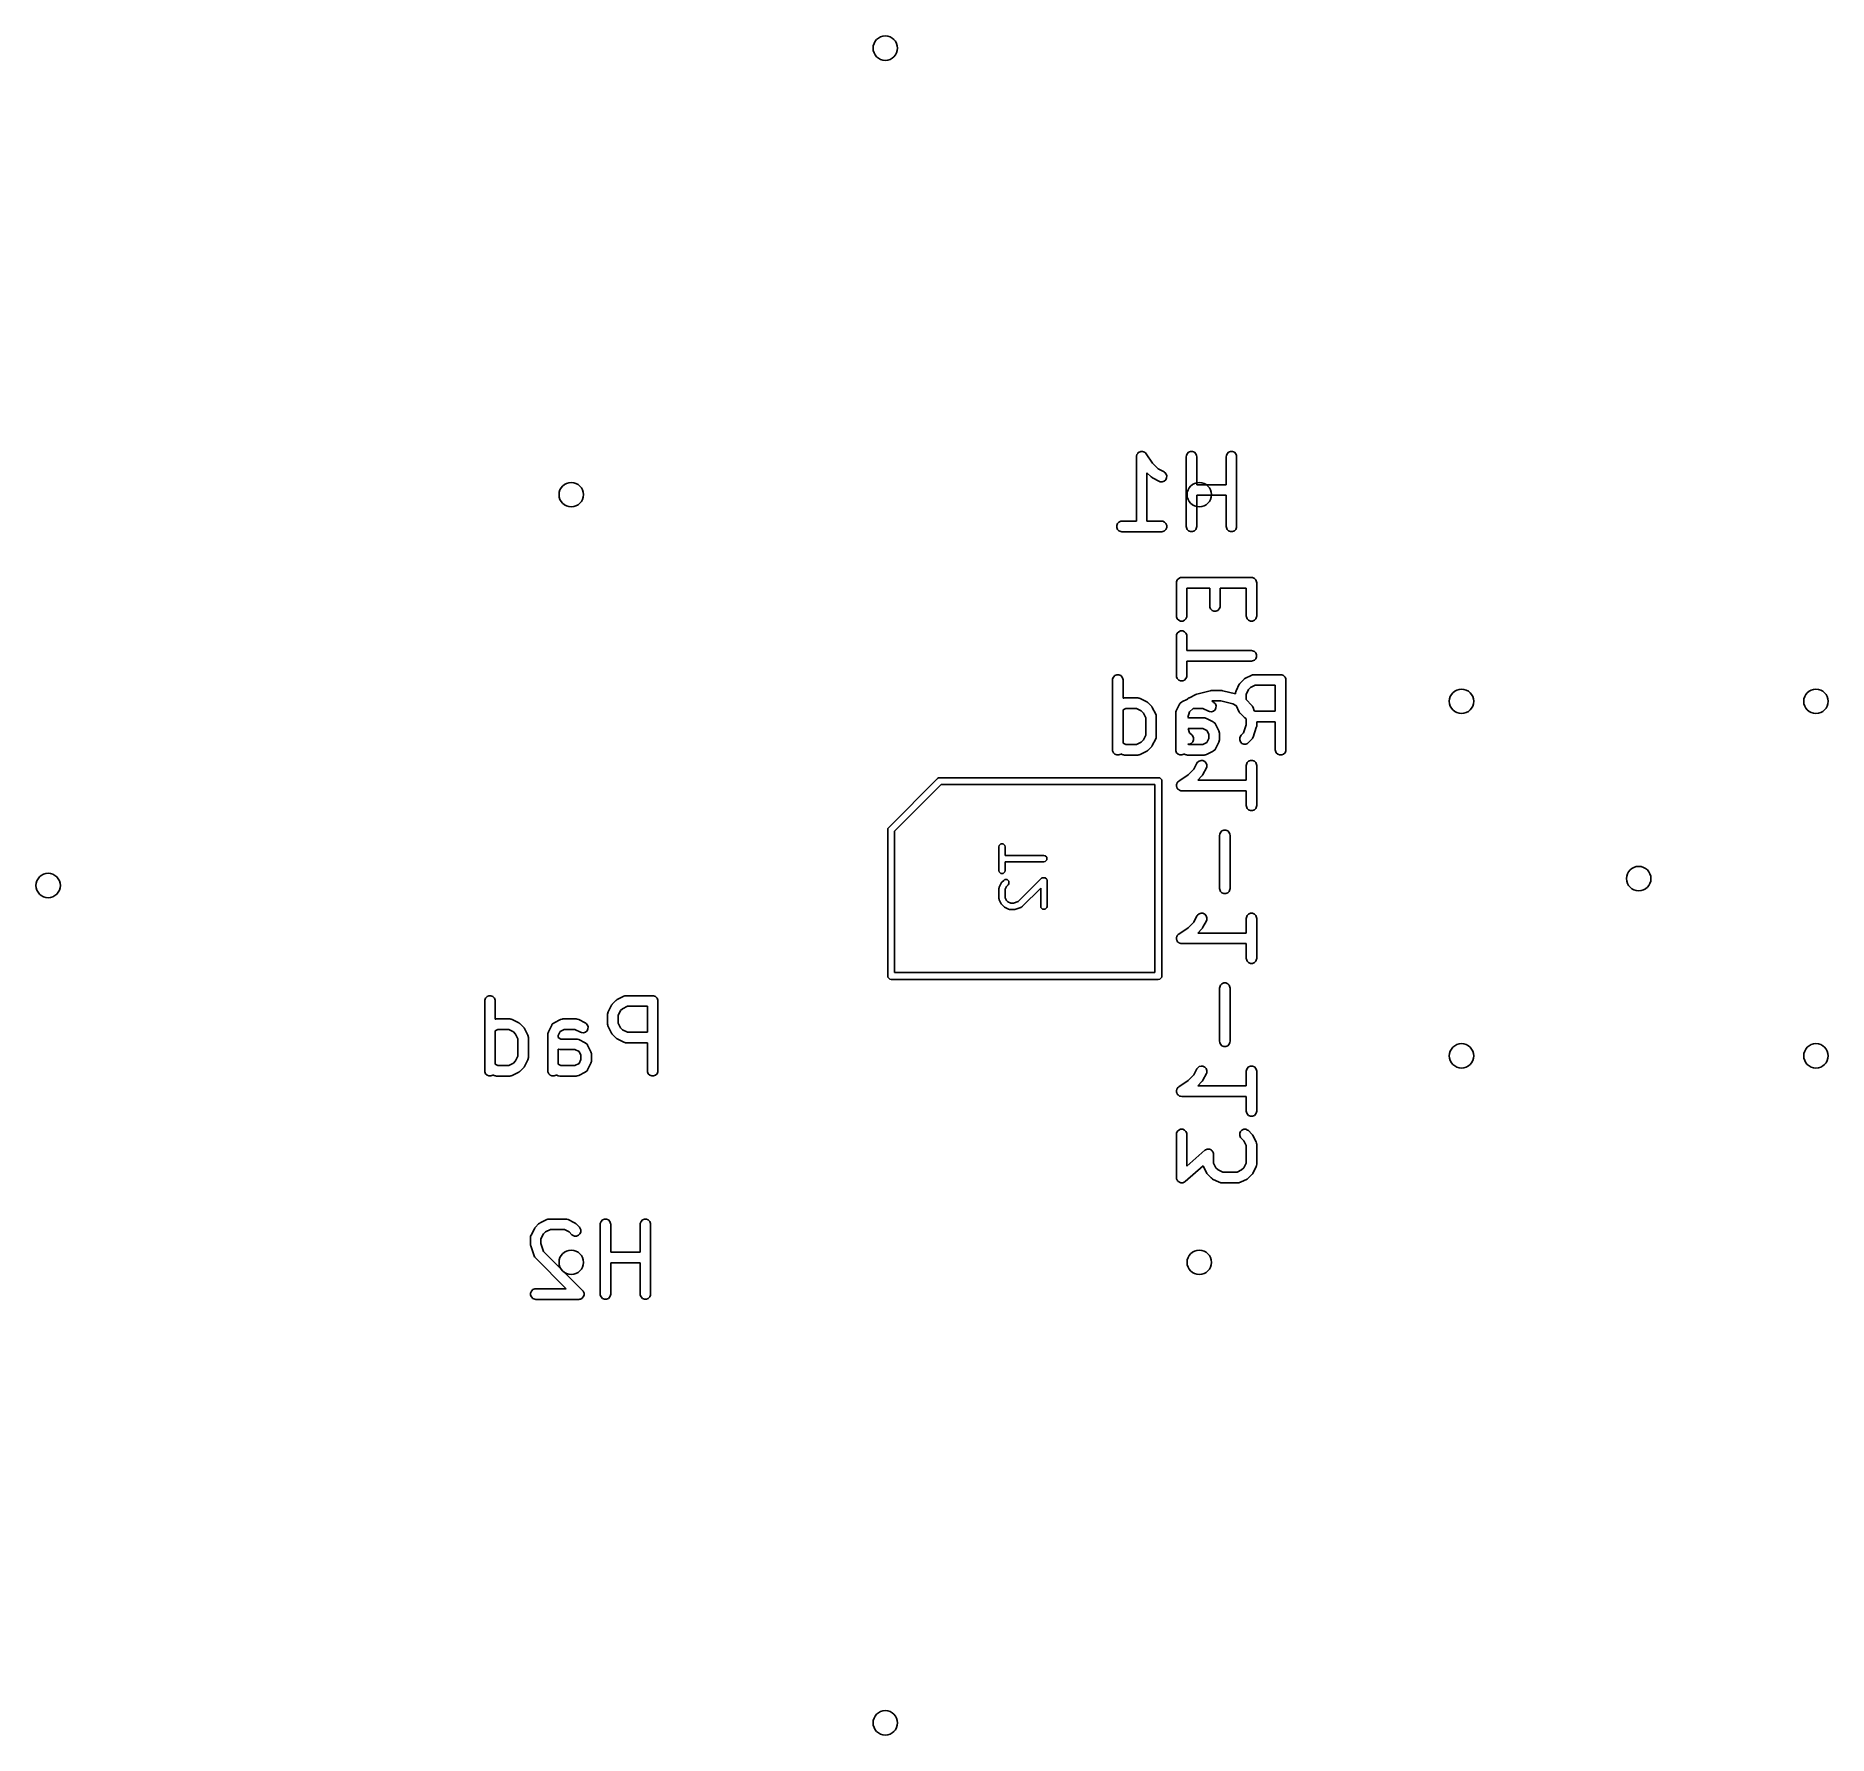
# Model space of a CAD drawing. Extents: x -0.48 to 0.53, y -0.48 to 0.48.
import ezdxf

# ---------------------------------------------------------------- set-up
doc = ezdxf.new("R2010")
doc.units = 0
doc.header["$MEASUREMENT"] = 0
doc.layers.add('BLACK', color=7, linetype='CONTINUOUS')

msp = doc.modelspace()

# ---------------------------------------------------------------- linework, layer by layer
at = {"layer": 'BLACK', "linetype": 'CONTINUOUS'}
for p, q in [((0.1418, 0.2425), (0.1419, 0.2428)), ((0.1419, 0.2428), (0.142, 0.2431)), ((0.142, 0.2431), (0.1422, 0.2433)), ((0.1422, 0.2433), (0.1423, 0.2436)), ((0.1423, 0.2436), (0.1425, 0.2438)), ((0.1425, 0.2438), (0.1426, 0.244)), ((0.1426, 0.244), (0.1429, 0.2442)), ((0.1429, 0.2442), (0.1431, 0.2444)), ((0.1431, 0.2444), (0.1434, 0.2445)), ((0.1434, 0.2445), (0.1436, 0.2447)), ((0.1436, 0.2447), (0.1439, 0.2447)), ((0.1439, 0.2447), (0.1442, 0.2448)), ((0.1442, 0.2448), (0.1444, 0.2448)), ((0.1444, 0.2448), (0.1447, 0.2449)), ((0.1447, 0.2449), (0.145, 0.2448)), ((0.145, 0.2448), (0.1453, 0.2448)), ((0.1453, 0.2448), (0.1456, 0.2447)), ((0.1456, 0.2447), (0.1459, 0.2447)), ((0.1459, 0.2447), (0.1461, 0.2445)), ((0.1461, 0.2445), (0.1464, 0.2444)), ((0.1464, 0.2444), (0.1466, 0.2442)), ((0.1466, 0.2442), (0.1468, 0.244)), ((0.1468, 0.244), (0.1472, 0.2436)), ((0.1472, 0.2436), (0.1472, 0.2436)), ((0.1472, 0.2436), (0.1472, 0.2436)), ((0.1472, 0.2436), (0.1472, 0.2436)), ((0.1472, 0.2436), (0.1508, 0.2382)), ((0.17, 0.2425), (0.1704, 0.2436)), ((0.1704, 0.2436), (0.1712, 0.2444)), ((0.1712, 0.2444), (0.1723, 0.2448)), ((0.1723, 0.2448), (0.1734, 0.2448)), ((0.1734, 0.2448), (0.1745, 0.2444)), ((0.1745, 0.2444), (0.1753, 0.2436)), ((0.1753, 0.2436), (0.1757, 0.2425)), ((0.1925, 0.2425), (0.1929, 0.2436)), ((0.1929, 0.2436), (0.1937, 0.2444)), ((0.1937, 0.2444), (0.1948, 0.2448)), ((0.1948, 0.2448), (0.1959, 0.2448)), ((0.1959, 0.2448), (0.197, 0.2444)), ((0.197, 0.2444), (0.1978, 0.2436)), ((0.1978, 0.2436), (0.1982, 0.2425)), ((0.1418, 0.2419), (0.1418, 0.2425)), ((0.1418, 0.2055), (0.1418, 0.2419)), ((0.1418, 0.2419), (0.1418, 0.2419)), ((0.1418, 0.2419), (0.1418, 0.2419)), ((0.1418, 0.2419), (0.1418, 0.2419)), ((0.1501, 0.2305), (0.1477, 0.2329)), ((0.1477, 0.2329), (0.1477, 0.2055)), ((0.1508, 0.2382), (0.154, 0.235)), ((0.154, 0.235), (0.1573, 0.2333)), ((0.1573, 0.2333), (0.1578, 0.233)), ((0.1578, 0.233), (0.1585, 0.2321)), ((0.1699, 0.2419), (0.17, 0.2425)), ((0.1699, 0.2026), (0.1699, 0.2419)), ((0.1757, 0.2425), (0.1758, 0.2419)), ((0.1758, 0.2419), (0.1758, 0.2261)), ((0.1924, 0.2419), (0.1925, 0.2425)), ((0.1924, 0.2261), (0.1924, 0.2419)), ((0.1982, 0.2425), (0.1983, 0.2419)), ((0.1983, 0.2419), (0.1983, 0.2026)), ((0.1504, 0.2303), (0.1501, 0.2305)), ((0.1504, 0.2302), (0.1504, 0.2303)), ((0.1505, 0.2302), (0.1504, 0.2302)), ((0.1506, 0.2301), (0.1505, 0.2302)), ((0.1507, 0.2301), (0.1506, 0.2301)), ((0.1509, 0.2299), (0.1507, 0.2301)), ((0.1547, 0.228), (0.1509, 0.2299)), ((0.1552, 0.2278), (0.1547, 0.228)), ((0.1563, 0.2278), (0.1552, 0.2278)), ((0.1574, 0.2281), (0.1563, 0.2278)), ((0.1583, 0.2289), (0.1574, 0.2281)), ((0.1588, 0.2299), (0.1583, 0.2289)), ((0.1585, 0.2321), (0.1589, 0.2311)), ((0.1589, 0.2311), (0.1588, 0.2299)), ((0.1758, 0.2261), (0.1924, 0.2261)), ((0.1924, 0.2202), (0.1758, 0.2202)), ((0.1758, 0.2202), (0.1758, 0.2026)), ((0.1924, 0.2026), (0.1924, 0.2202)), ((0.1306, 0.2031), (0.131, 0.2042)), ((0.1306, 0.202), (0.1306, 0.2031)), ((0.131, 0.2042), (0.1318, 0.205)), ((0.1318, 0.205), (0.1329, 0.2055)), ((0.1329, 0.2055), (0.1335, 0.2055)), ((0.1335, 0.2055), (0.1418, 0.2055)), ((0.1477, 0.2055), (0.156, 0.2055)), ((0.156, 0.2055), (0.1566, 0.2055)), ((0.1566, 0.2055), (0.1576, 0.205)), ((0.1576, 0.205), (0.1584, 0.2042)), ((0.1584, 0.2042), (0.1589, 0.2031)), ((0.1589, 0.2031), (0.1589, 0.202)), ((0.17, 0.202), (0.1699, 0.2026)), ((0.1758, 0.2026), (0.1757, 0.202)), ((0.1925, 0.202), (0.1924, 0.2026)), ((0.1983, 0.2026), (0.1982, 0.202)), ((0.131, 0.2009), (0.1306, 0.202)), ((0.1318, 0.2001), (0.131, 0.2009)), ((0.1329, 0.1997), (0.1318, 0.2001)), ((0.1335, 0.1996), (0.1329, 0.1997)), ((0.156, 0.1996), (0.1335, 0.1996)), ((0.1566, 0.1997), (0.156, 0.1996)), ((0.1576, 0.2001), (0.1566, 0.1997)), ((0.1584, 0.2009), (0.1576, 0.2001)), ((0.1589, 0.202), (0.1584, 0.2009)), ((0.1704, 0.2009), (0.17, 0.202)), ((0.1712, 0.2001), (0.1704, 0.2009)), ((0.1723, 0.1997), (0.1712, 0.2001)), ((0.1734, 0.1997), (0.1723, 0.1997)), ((0.1745, 0.2001), (0.1734, 0.1997)), ((0.1753, 0.2009), (0.1745, 0.2001)), ((0.1757, 0.202), (0.1753, 0.2009)), ((0.1929, 0.2009), (0.1925, 0.202)), ((0.1937, 0.2001), (0.1929, 0.2009)), ((0.1948, 0.1997), (0.1937, 0.2001)), ((0.1959, 0.1997), (0.1948, 0.1997)), ((0.197, 0.2001), (0.1959, 0.1997)), ((0.1978, 0.2009), (0.197, 0.2001)), ((0.1982, 0.202), (0.1978, 0.2009)), ((0.1644, 0.1714), (0.1648, 0.1724)), ((0.1648, 0.1724), (0.1656, 0.1732)), ((0.1656, 0.1732), (0.1667, 0.1737)), ((0.1667, 0.1737), (0.1673, 0.1737)), ((0.1673, 0.1737), (0.2066, 0.1737)), ((0.2066, 0.1737), (0.2072, 0.1737)), ((0.2072, 0.1737), (0.2083, 0.1732)), ((0.2083, 0.1732), (0.2091, 0.1724)), ((0.2091, 0.1724), (0.2095, 0.1714)), ((0.1643, 0.1708), (0.1644, 0.1714)), ((0.1643, 0.152), (0.1643, 0.1708)), ((0.1831, 0.1678), (0.1702, 0.1678)), ((0.1702, 0.1678), (0.1702, 0.152)), ((0.1831, 0.1577), (0.1831, 0.1678)), ((0.2037, 0.1678), (0.189, 0.1678)), ((0.189, 0.1678), (0.189, 0.1577)), ((0.2037, 0.152), (0.2037, 0.1678)), ((0.2095, 0.1714), (0.2096, 0.1708)), ((0.2096, 0.1708), (0.2096, 0.152)), ((0.1644, 0.1515), (0.1643, 0.152)), ((0.1702, 0.152), (0.1702, 0.1515)), ((0.1831, 0.1571), (0.1831, 0.1577)), ((0.1836, 0.156), (0.1831, 0.1571)), ((0.1844, 0.1552), (0.1836, 0.156)), ((0.1854, 0.1548), (0.1844, 0.1552)), ((0.1866, 0.1548), (0.1854, 0.1548)), ((0.1877, 0.1552), (0.1866, 0.1548)), ((0.1885, 0.156), (0.1877, 0.1552)), ((0.1889, 0.1571), (0.1885, 0.156)), ((0.189, 0.1577), (0.1889, 0.1571)), ((0.2038, 0.1515), (0.2037, 0.152)), ((0.2096, 0.152), (0.2095, 0.1515)), ((0.1648, 0.1504), (0.1644, 0.1515)), ((0.1644, 0.1414), (0.1648, 0.1424)), ((0.1656, 0.1496), (0.1648, 0.1504)), ((0.1648, 0.1424), (0.1656, 0.1432)), ((0.1667, 0.1491), (0.1656, 0.1496)), ((0.1656, 0.1432), (0.1667, 0.1437)), ((0.1679, 0.1491), (0.1667, 0.1491)), ((0.1667, 0.1437), (0.1679, 0.1437)), ((0.1689, 0.1496), (0.1679, 0.1491)), ((0.1679, 0.1437), (0.1689, 0.1432)), ((0.1697, 0.1504), (0.1689, 0.1496)), ((0.1689, 0.1432), (0.1697, 0.1424)), ((0.1702, 0.1515), (0.1697, 0.1504)), ((0.1697, 0.1424), (0.1702, 0.1414)), ((0.2042, 0.1504), (0.2038, 0.1515)), ((0.205, 0.1496), (0.2042, 0.1504)), ((0.2061, 0.1491), (0.205, 0.1496)), ((0.2072, 0.1491), (0.2061, 0.1491)), ((0.2083, 0.1496), (0.2072, 0.1491)), ((0.2091, 0.1504), (0.2083, 0.1496)), ((0.2095, 0.1515), (0.2091, 0.1504)), ((0.1643, 0.1408), (0.1644, 0.1414)), ((0.1643, 0.1183), (0.1643, 0.1408)), ((0.1702, 0.1414), (0.1702, 0.1408)), ((0.1702, 0.1408), (0.1702, 0.1325)), ((0.1702, 0.1325), (0.2066, 0.1325)), ((0.2066, 0.1325), (0.2072, 0.1324)), ((0.2072, 0.1324), (0.2083, 0.132)), ((0.2083, 0.132), (0.2091, 0.1312)), ((0.2066, 0.1266), (0.1702, 0.1266)), ((0.1702, 0.1266), (0.1702, 0.1183)), ((0.2072, 0.1267), (0.2066, 0.1266)), ((0.2083, 0.1271), (0.2072, 0.1267)), ((0.2091, 0.1279), (0.2083, 0.1271)), ((0.2091, 0.1312), (0.2095, 0.1301)), ((0.2095, 0.129), (0.2091, 0.1279)), ((0.2095, 0.1301), (0.2095, 0.129)), ((0.1283, 0.1165), (0.1288, 0.1176)), ((0.1283, 0.116), (0.1283, 0.1165)), ((0.1283, 0.0766), (0.1283, 0.116)), ((0.1288, 0.1176), (0.1296, 0.1184)), ((0.1296, 0.1184), (0.1307, 0.1188)), ((0.1307, 0.1188), (0.1318, 0.1188)), ((0.1318, 0.1188), (0.1329, 0.1184)), ((0.1329, 0.1184), (0.1337, 0.1176)), ((0.1337, 0.1176), (0.1341, 0.1165)), ((0.1341, 0.1165), (0.1342, 0.116)), ((0.1342, 0.116), (0.1342, 0.1057)), ((0.1644, 0.1177), (0.1643, 0.1183)), ((0.1648, 0.1167), (0.1644, 0.1177)), ((0.1656, 0.1158), (0.1648, 0.1167)), ((0.1667, 0.1154), (0.1656, 0.1158)), ((0.1679, 0.1154), (0.1667, 0.1154)), ((0.1689, 0.1158), (0.1679, 0.1154)), ((0.1697, 0.1167), (0.1689, 0.1158)), ((0.1702, 0.1177), (0.1697, 0.1167)), ((0.1702, 0.1183), (0.1702, 0.1177)), ((0.198, 0.1098), (0.1998, 0.1135)), ((0.1998, 0.1135), (0.2, 0.1138)), ((0.2, 0.1138), (0.2001, 0.1139)), ((0.2, 0.1138), (0.2, 0.1138)), ((0.2001, 0.114), (0.2002, 0.1141)), ((0.2001, 0.1139), (0.2001, 0.114)), ((0.2002, 0.1141), (0.2004, 0.1143)), ((0.2004, 0.1143), (0.2023, 0.1162)), ((0.2023, 0.1162), (0.2025, 0.1164)), ((0.2025, 0.1164), (0.2026, 0.1165)), ((0.2025, 0.1164), (0.2025, 0.1164)), ((0.2026, 0.1165), (0.2027, 0.1165)), ((0.2027, 0.1165), (0.2028, 0.1166)), ((0.2028, 0.1166), (0.203, 0.1167)), ((0.203, 0.1167), (0.2068, 0.1186)), ((0.2061, 0.1117), (0.2049, 0.1105)), ((0.2088, 0.113), (0.2061, 0.1117)), ((0.2068, 0.1186), (0.2073, 0.1188)), ((0.2073, 0.1188), (0.2074, 0.1188)), ((0.2074, 0.1188), (0.2075, 0.1188)), ((0.2075, 0.1188), (0.2081, 0.1189)), ((0.2081, 0.1189), (0.2231, 0.1189)), ((0.2201, 0.113), (0.2088, 0.113)), ((0.2201, 0.0983), (0.2201, 0.113)), ((0.2231, 0.1189), (0.2237, 0.1188)), ((0.2237, 0.1188), (0.2247, 0.1184)), ((0.2247, 0.1184), (0.2256, 0.1176)), ((0.2256, 0.1176), (0.226, 0.1165)), ((0.226, 0.1165), (0.226, 0.116)), ((0.226, 0.116), (0.226, 0.0766)), ((0.1342, 0.1057), (0.1342, 0.1057)), ((0.1342, 0.1057), (0.1343, 0.1057)), ((0.1343, 0.1057), (0.1344, 0.1057)), ((0.1344, 0.1057), (0.135, 0.1058)), ((0.135, 0.1058), (0.1425, 0.1058)), ((0.1425, 0.1058), (0.1431, 0.1057)), ((0.1431, 0.1057), (0.1432, 0.1057)), ((0.1432, 0.1057), (0.1433, 0.1057)), ((0.1433, 0.1057), (0.1438, 0.1055)), ((0.1438, 0.1055), (0.1476, 0.1036)), ((0.1476, 0.1036), (0.1478, 0.1034)), ((0.1478, 0.1034), (0.1479, 0.1034)), ((0.1479, 0.1034), (0.148, 0.1033)), ((0.148, 0.1033), (0.148, 0.1033)), ((0.148, 0.1033), (0.1481, 0.1032)), ((0.1481, 0.1032), (0.1483, 0.103)), ((0.1483, 0.103), (0.1502, 0.1012)), ((0.1502, 0.1012), (0.1504, 0.1009)), ((0.1642, 0.0985), (0.1661, 0.1023)), ((0.1661, 0.1023), (0.1661, 0.1024)), ((0.1661, 0.1024), (0.1662, 0.1024)), ((0.1662, 0.1025), (0.1664, 0.1028)), ((0.1662, 0.1024), (0.1662, 0.1025)), ((0.1664, 0.1028), (0.1667, 0.103)), ((0.1667, 0.103), (0.1669, 0.1033)), ((0.1669, 0.1033), (0.1672, 0.1035)), ((0.1672, 0.1035), (0.1673, 0.1035)), ((0.1673, 0.1035), (0.1674, 0.1036)), ((0.1673, 0.1035), (0.1673, 0.1035)), ((0.1674, 0.1036), (0.1706, 0.1052)), ((0.1706, 0.1052), (0.1708, 0.1054)), ((0.1708, 0.1054), (0.171, 0.1056)), ((0.171, 0.1056), (0.1711, 0.1056)), ((0.1711, 0.1056), (0.1712, 0.1057)), ((0.1712, 0.1057), (0.1713, 0.1058)), ((0.1713, 0.1058), (0.1716, 0.1059)), ((0.1713, 0.1058), (0.1713, 0.1058)), ((0.1716, 0.1059), (0.1753, 0.1078)), ((0.1753, 0.1078), (0.1754, 0.1078)), ((0.1754, 0.1078), (0.1756, 0.1079)), ((0.1754, 0.1078), (0.1754, 0.1078)), ((0.1756, 0.1079), (0.1759, 0.108)), ((0.1759, 0.108), (0.1834, 0.1099)), ((0.1759, 0.108), (0.1759, 0.108)), ((0.1759, 0.108), (0.1759, 0.108)), ((0.1834, 0.1099), (0.1835, 0.1099)), ((0.1835, 0.1099), (0.1836, 0.1099)), ((0.1836, 0.1099), (0.1838, 0.11)), ((0.1838, 0.11), (0.184, 0.11)), ((0.184, 0.11), (0.184, 0.11)), ((0.184, 0.11), (0.1841, 0.11)), ((0.1841, 0.11), (0.1898, 0.11)), ((0.1845, 0.1041), (0.1842, 0.104)), ((0.1842, 0.104), (0.185, 0.1036)), ((0.1894, 0.1041), (0.1845, 0.1041)), ((0.185, 0.1036), (0.1855, 0.1033)), ((0.1855, 0.1033), (0.1863, 0.1024)), ((0.1863, 0.1024), (0.1867, 0.1013)), ((0.1867, 0.1013), (0.1866, 0.1002)), ((0.1962, 0.1024), (0.1894, 0.1041)), ((0.1898, 0.11), (0.1899, 0.11)), ((0.1899, 0.11), (0.1899, 0.11)), ((0.1899, 0.11), (0.1901, 0.11)), ((0.1901, 0.11), (0.1903, 0.1099)), ((0.1903, 0.1099), (0.1904, 0.1099)), ((0.1904, 0.1099), (0.1905, 0.1099)), ((0.1905, 0.1099), (0.1976, 0.1081)), ((0.1979, 0.1015), (0.1962, 0.1024)), ((0.1976, 0.1085), (0.1977, 0.109)), ((0.1976, 0.1081), (0.1976, 0.1085)), ((0.1977, 0.1091), (0.1978, 0.1092)), ((0.1977, 0.109), (0.1977, 0.1091)), ((0.1978, 0.1092), (0.198, 0.1098)), ((0.198, 0.1015), (0.1979, 0.1015)), ((0.1998, 0.0978), (0.198, 0.1015)), ((0.2049, 0.1105), (0.2036, 0.1078)), ((0.2036, 0.1078), (0.2036, 0.1049)), ((0.2036, 0.1049), (0.2069, 0.1016)), ((0.2069, 0.1016), (0.2072, 0.1012)), ((0.2072, 0.1012), (0.2073, 0.1011)), ((0.1357, 0.0999), (0.1342, 0.0991)), ((0.1342, 0.0991), (0.1342, 0.0803)), ((0.1418, 0.0999), (0.1357, 0.0999)), ((0.1445, 0.0985), (0.1418, 0.0999)), ((0.1457, 0.0973), (0.1445, 0.0985)), ((0.147, 0.0946), (0.1457, 0.0973)), ((0.147, 0.0848), (0.147, 0.0946)), ((0.1504, 0.1009), (0.1504, 0.1009)), ((0.1504, 0.1009), (0.1505, 0.1008)), ((0.1505, 0.1008), (0.1506, 0.1007)), ((0.1506, 0.1007), (0.1506, 0.1006)), ((0.1506, 0.1006), (0.1507, 0.1004)), ((0.1507, 0.1004), (0.1526, 0.0967)), ((0.1526, 0.0967), (0.1528, 0.0961)), ((0.1528, 0.0961), (0.1528, 0.096)), ((0.1528, 0.096), (0.1529, 0.0959)), ((0.1529, 0.0959), (0.1529, 0.0953)), ((0.1529, 0.0953), (0.1529, 0.0841)), ((0.1639, 0.0972), (0.164, 0.0978)), ((0.1639, 0.0766), (0.1639, 0.0972)), ((0.164, 0.098), (0.1642, 0.0985)), ((0.164, 0.0979), (0.164, 0.098)), ((0.164, 0.0978), (0.164, 0.0979)), ((0.1717, 0.098), (0.1707, 0.0948)), ((0.1707, 0.0948), (0.1713, 0.0945)), ((0.1713, 0.0945), (0.18, 0.0945)), ((0.1737, 0.0999), (0.1717, 0.098)), ((0.1793, 0.0999), (0.1737, 0.0999)), ((0.1824, 0.0983), (0.1793, 0.0999)), ((0.18, 0.0945), (0.1806, 0.0945)), ((0.1806, 0.0945), (0.1807, 0.0944)), ((0.1807, 0.0944), (0.1808, 0.0944)), ((0.1808, 0.0944), (0.1813, 0.0942)), ((0.1813, 0.0942), (0.185, 0.0923)), ((0.1829, 0.0981), (0.1824, 0.0983)), ((0.1841, 0.098), (0.1829, 0.0981)), ((0.1852, 0.0984), (0.1841, 0.098)), ((0.185, 0.0923), (0.1851, 0.0923)), ((0.1851, 0.0923), (0.1852, 0.0923)), ((0.1861, 0.0991), (0.1852, 0.0984)), ((0.1852, 0.0923), (0.1852, 0.0922)), ((0.1852, 0.0922), (0.1855, 0.092)), ((0.1855, 0.092), (0.1858, 0.0918)), ((0.1858, 0.0918), (0.1861, 0.0915)), ((0.1866, 0.1002), (0.1861, 0.0991)), ((0.1861, 0.0915), (0.1862, 0.0912)), ((0.1862, 0.0912), (0.1863, 0.0912)), ((0.1863, 0.0912), (0.1863, 0.0911)), ((0.1863, 0.0911), (0.1864, 0.091)), ((0.2, 0.0975), (0.1998, 0.0978)), ((0.2, 0.0974), (0.2, 0.0975)), ((0.2001, 0.0974), (0.2, 0.0974)), ((0.2001, 0.0973), (0.2001, 0.0974)), ((0.2002, 0.0972), (0.2001, 0.0973)), ((0.2004, 0.097), (0.2002, 0.0972)), ((0.2023, 0.0951), (0.2004, 0.097)), ((0.2025, 0.0949), (0.2023, 0.0951)), ((0.2026, 0.0948), (0.2025, 0.0949)), ((0.2025, 0.0949), (0.2025, 0.0949)), ((0.2027, 0.0947), (0.2026, 0.0948)), ((0.2028, 0.0947), (0.2027, 0.0947)), ((0.203, 0.0946), (0.2028, 0.0947)), ((0.2034, 0.0944), (0.203, 0.0946)), ((0.2037, 0.0934), (0.2034, 0.0944)), ((0.2037, 0.0907), (0.2037, 0.0934)), ((0.2073, 0.1011), (0.2073, 0.101)), ((0.2073, 0.101), (0.2076, 0.1005)), ((0.2076, 0.1005), (0.2082, 0.0986)), ((0.2082, 0.0986), (0.2088, 0.0983)), ((0.2088, 0.0983), (0.2201, 0.0983)), ((0.2201, 0.0924), (0.2096, 0.0924)), ((0.2096, 0.0924), (0.2096, 0.0902)), ((0.2201, 0.0766), (0.2201, 0.0924)), ((0.1445, 0.0809), (0.1457, 0.0821)), ((0.1457, 0.0821), (0.147, 0.0848)), ((0.1526, 0.0828), (0.1507, 0.079)), ((0.1528, 0.0833), (0.1526, 0.0828)), ((0.1529, 0.0835), (0.1528, 0.0834)), ((0.1528, 0.0834), (0.1528, 0.0833)), ((0.1529, 0.0841), (0.1529, 0.0835)), ((0.1793, 0.0886), (0.1709, 0.0886)), ((0.1709, 0.0886), (0.1717, 0.0861)), ((0.1717, 0.0861), (0.1731, 0.0848)), ((0.1735, 0.081), (0.1727, 0.0802)), ((0.1731, 0.0848), (0.1735, 0.0843)), ((0.1735, 0.0843), (0.1739, 0.0833)), ((0.1739, 0.0821), (0.1735, 0.081)), ((0.1739, 0.0833), (0.1739, 0.0821)), ((0.1815, 0.0875), (0.1793, 0.0886)), ((0.1826, 0.0853), (0.1815, 0.0875)), ((0.1815, 0.0807), (0.1826, 0.0829)), ((0.1826, 0.0829), (0.1826, 0.0853)), ((0.1864, 0.091), (0.1882, 0.0873)), ((0.1882, 0.0873), (0.1884, 0.0867)), ((0.1884, 0.0814), (0.1882, 0.0809)), ((0.1884, 0.0867), (0.1885, 0.0866)), ((0.1885, 0.0815), (0.1884, 0.0814)), ((0.1885, 0.0866), (0.1885, 0.0865)), ((0.1885, 0.0865), (0.1886, 0.086)), ((0.1886, 0.0822), (0.1885, 0.0816)), ((0.1885, 0.0816), (0.1885, 0.0815)), ((0.1886, 0.086), (0.1886, 0.0822)), ((0.2, 0.0833), (0.2004, 0.0843)), ((0.2, 0.0821), (0.2, 0.0833)), ((0.2004, 0.081), (0.2, 0.0821)), ((0.2004, 0.0843), (0.2008, 0.0848)), ((0.2013, 0.0802), (0.2004, 0.081)), ((0.2008, 0.0848), (0.2022, 0.0861)), ((0.2022, 0.0861), (0.2037, 0.0907)), ((0.2069, 0.0825), (0.205, 0.0806)), ((0.2072, 0.0829), (0.2069, 0.0825)), ((0.2073, 0.083), (0.2072, 0.0829)), ((0.2076, 0.0836), (0.2073, 0.0831)), ((0.2073, 0.0831), (0.2073, 0.083)), ((0.2094, 0.0892), (0.2076, 0.0836)), ((0.2095, 0.0895), (0.2094, 0.0892)), ((0.2096, 0.0897), (0.2095, 0.0896)), ((0.2095, 0.0896), (0.2095, 0.0895)), ((0.2096, 0.0902), (0.2096, 0.0899)), ((0.2096, 0.0899), (0.2096, 0.0898)), ((0.2096, 0.0898), (0.2096, 0.0897)), ((0.1283, 0.076), (0.1283, 0.0766)), ((0.1288, 0.0749), (0.1283, 0.076)), ((0.1296, 0.0741), (0.1288, 0.0749)), ((0.1307, 0.0737), (0.1296, 0.0741)), ((0.1318, 0.0737), (0.1307, 0.0737)), ((0.1329, 0.0741), (0.1318, 0.0737)), ((0.133, 0.0743), (0.1329, 0.0741)), ((0.1337, 0.0739), (0.133, 0.0743)), ((0.1342, 0.0737), (0.1337, 0.0739)), ((0.1342, 0.0803), (0.1357, 0.0795)), ((0.1343, 0.0737), (0.1342, 0.0737)), ((0.1344, 0.0737), (0.1343, 0.0737)), ((0.135, 0.0736), (0.1344, 0.0737)), ((0.1425, 0.0736), (0.135, 0.0736)), ((0.1357, 0.0795), (0.1418, 0.0795)), ((0.1418, 0.0795), (0.1445, 0.0809)), ((0.1431, 0.0737), (0.1425, 0.0736)), ((0.1432, 0.0737), (0.1431, 0.0737)), ((0.1433, 0.0737), (0.1432, 0.0737)), ((0.1438, 0.0739), (0.1433, 0.0737)), ((0.1476, 0.0758), (0.1438, 0.0739)), ((0.1478, 0.076), (0.1476, 0.0758)), ((0.1479, 0.076), (0.1478, 0.076)), ((0.148, 0.0761), (0.1479, 0.076)), ((0.1481, 0.0762), (0.148, 0.0761)), ((0.148, 0.0761), (0.148, 0.0761)), ((0.1483, 0.0764), (0.1481, 0.0762)), ((0.1502, 0.0782), (0.1483, 0.0764)), ((0.1504, 0.0785), (0.1502, 0.0782)), ((0.1505, 0.0786), (0.1504, 0.0785)), ((0.1504, 0.0785), (0.1504, 0.0785)), ((0.1506, 0.0787), (0.1505, 0.0786)), ((0.1507, 0.079), (0.1506, 0.0788)), ((0.1506, 0.0788), (0.1506, 0.0787)), ((0.164, 0.076), (0.1639, 0.0766)), ((0.1644, 0.0749), (0.164, 0.076)), ((0.1652, 0.0741), (0.1644, 0.0749)), ((0.1663, 0.0737), (0.1652, 0.0741)), ((0.1674, 0.0737), (0.1663, 0.0737)), ((0.1685, 0.0741), (0.1674, 0.0737)), ((0.1686, 0.0743), (0.1685, 0.0741)), ((0.1693, 0.0739), (0.1686, 0.0743)), ((0.1698, 0.0737), (0.1693, 0.0739)), ((0.1699, 0.0737), (0.1698, 0.0737)), ((0.17, 0.0737), (0.1699, 0.0737)), ((0.1706, 0.0736), (0.17, 0.0737)), ((0.18, 0.0736), (0.1706, 0.0736)), ((0.1716, 0.0798), (0.1708, 0.0798)), ((0.1708, 0.0798), (0.1713, 0.0795)), ((0.1713, 0.0795), (0.1793, 0.0795)), ((0.1727, 0.0802), (0.1716, 0.0798)), ((0.1793, 0.0795), (0.1815, 0.0807)), ((0.1806, 0.0737), (0.18, 0.0736)), ((0.1807, 0.0737), (0.1806, 0.0737)), ((0.1808, 0.0737), (0.1807, 0.0737)), ((0.1813, 0.0739), (0.1808, 0.0737)), ((0.185, 0.0758), (0.1813, 0.0739)), ((0.1851, 0.0759), (0.185, 0.0758)), ((0.1852, 0.0759), (0.1851, 0.0759)), ((0.1855, 0.0761), (0.1852, 0.0759)), ((0.1852, 0.0759), (0.1852, 0.0759)), ((0.1858, 0.0764), (0.1855, 0.0761)), ((0.1861, 0.0766), (0.1858, 0.0764)), ((0.1862, 0.0769), (0.1861, 0.0766)), ((0.1863, 0.077), (0.1862, 0.0769)), ((0.1864, 0.0771), (0.1863, 0.077)), ((0.1863, 0.077), (0.1863, 0.077)), ((0.1882, 0.0809), (0.1864, 0.0771)), ((0.2023, 0.0798), (0.2013, 0.0802)), ((0.2035, 0.0798), (0.2023, 0.0798)), ((0.2045, 0.0802), (0.2035, 0.0798)), ((0.205, 0.0806), (0.2045, 0.0802)), ((0.2202, 0.076), (0.2201, 0.0766)), ((0.2206, 0.0749), (0.2202, 0.076)), ((0.2215, 0.0741), (0.2206, 0.0749)), ((0.2225, 0.0737), (0.2215, 0.0741)), ((0.2237, 0.0737), (0.2225, 0.0737)), ((0.2247, 0.0741), (0.2237, 0.0737)), ((0.2256, 0.0749), (0.2247, 0.0741)), ((0.226, 0.076), (0.2256, 0.0749)), ((0.226, 0.0766), (0.226, 0.076)), ((0.0301, 0.0607), (0.0308, 0.0608)), ((0.0308, 0.0608), (0.1541, 0.0608)), ((0.1541, 0.0608), (0.1549, 0.0607)), ((0.1656, 0.0589), (0.171, 0.0625)), ((0.171, 0.0625), (0.1742, 0.0657)), ((0.1742, 0.0657), (0.1759, 0.069)), ((0.1759, 0.069), (0.1762, 0.0695)), ((0.1762, 0.0695), (0.1771, 0.0702)), ((0.1787, 0.0618), (0.1763, 0.0594)), ((0.1771, 0.0702), (0.1782, 0.0706)), ((0.1782, 0.0706), (0.1793, 0.0705)), ((0.1789, 0.0621), (0.1787, 0.0618)), ((0.179, 0.0621), (0.1789, 0.0621)), ((0.1791, 0.0623), (0.179, 0.0622)), ((0.179, 0.0622), (0.179, 0.0621)), ((0.1793, 0.0626), (0.1791, 0.0624)), ((0.1791, 0.0624), (0.1791, 0.0623)), ((0.1793, 0.0705), (0.1803, 0.07)), ((0.1812, 0.0664), (0.1793, 0.0626)), ((0.1803, 0.07), (0.1811, 0.0691)), ((0.1811, 0.0691), (0.1815, 0.068)), ((0.1814, 0.0669), (0.1812, 0.0664)), ((0.1815, 0.068), (0.1814, 0.0669)), ((0.2037, 0.0677), (0.2038, 0.0683)), ((0.2037, 0.0594), (0.2037, 0.0677)), ((0.2038, 0.0683), (0.2042, 0.0693)), ((0.2042, 0.0693), (0.205, 0.0701)), ((0.205, 0.0701), (0.2061, 0.0706)), ((0.2061, 0.0706), (0.2072, 0.0706)), ((0.2072, 0.0706), (0.2083, 0.0701)), ((0.2083, 0.0701), (0.2091, 0.0693)), ((0.2091, 0.0693), (0.2095, 0.0683)), ((0.2095, 0.0683), (0.2096, 0.0677)), ((0.2096, 0.0677), (0.2096, 0.0452)), ((0.002, 0.0328), (0.0294, 0.0603)), ((0.0316, 0.0569), (0.0053, 0.0306)), ((0.0294, 0.0603), (0.0301, 0.0607)), ((0.1522, 0.0569), (0.0316, 0.0569)), ((0.1522, -0.049), (0.1522, 0.0569)), ((0.1549, 0.0607), (0.156, 0.0596)), ((0.156, 0.0596), (0.1561, 0.0589)), ((0.1561, 0.0589), (0.1561, -0.051)), ((0.1643, 0.0564), (0.1644, 0.0567)), ((0.1644, 0.0561), (0.1643, 0.0564)), ((0.1644, 0.057), (0.1645, 0.0573)), ((0.1644, 0.0567), (0.1644, 0.057)), ((0.1644, 0.0559), (0.1644, 0.0561)), ((0.1645, 0.0556), (0.1644, 0.0559)), ((0.1645, 0.0576), (0.1647, 0.0578)), ((0.1645, 0.0573), (0.1645, 0.0576)), ((0.1645, 0.0553), (0.1645, 0.0556)), ((0.1647, 0.0551), (0.1645, 0.0553)), ((0.1647, 0.0578), (0.1648, 0.0581)), ((0.1648, 0.0548), (0.1647, 0.0551)), ((0.1648, 0.0581), (0.165, 0.0583)), ((0.165, 0.0546), (0.1648, 0.0548)), ((0.165, 0.0583), (0.1652, 0.0585)), ((0.1652, 0.0543), (0.165, 0.0546)), ((0.1652, 0.0585), (0.1656, 0.0589)), ((0.1654, 0.0542), (0.1652, 0.0543)), ((0.1656, 0.054), (0.1654, 0.0542)), ((0.1656, 0.0589), (0.1656, 0.0589)), ((0.1656, 0.0589), (0.1656, 0.0589)), ((0.1656, 0.0589), (0.1656, 0.0589)), ((0.1659, 0.0539), (0.1656, 0.054)), ((0.1661, 0.0537), (0.1659, 0.0539)), ((0.1664, 0.0536), (0.1661, 0.0537)), ((0.1667, 0.0535), (0.1664, 0.0536)), ((0.1673, 0.0535), (0.1667, 0.0535)), ((0.2037, 0.0535), (0.1673, 0.0535)), ((0.1673, 0.0535), (0.1673, 0.0535)), ((0.1673, 0.0535), (0.1673, 0.0535)), ((0.1673, 0.0535), (0.1673, 0.0535)), ((0.1763, 0.0594), (0.2037, 0.0594)), ((0.2037, 0.0452), (0.2037, 0.0535)), ((0.2038, 0.0446), (0.2037, 0.0452)), ((0.2042, 0.0435), (0.2038, 0.0446)), ((0.205, 0.0427), (0.2042, 0.0435)), ((0.2061, 0.0423), (0.205, 0.0427)), ((0.2072, 0.0423), (0.2061, 0.0423)), ((0.2083, 0.0427), (0.2072, 0.0423)), ((0.2091, 0.0435), (0.2083, 0.0427)), ((0.2095, 0.0446), (0.2091, 0.0435)), ((0.2096, 0.0452), (0.2095, 0.0446)), ((0.0014, 0.0314), (0.0015, 0.0322)), ((0.0014, -0.051), (0.0014, 0.0314)), ((0.0015, 0.0322), (0.002, 0.0328)), ((0.0053, 0.0306), (0.0053, -0.049)), ((0.1892, 0.0299), (0.19, 0.0308)), ((0.19, 0.0308), (0.1911, 0.0312)), ((0.1911, 0.0312), (0.1922, 0.0312)), ((0.1922, 0.0312), (0.1933, 0.0308)), ((0.1933, 0.0308), (0.1941, 0.0299)), ((0.0641, 0.0219), (0.0642, 0.0226)), ((0.0641, 0.0084), (0.0641, 0.0219)), ((0.0642, 0.0226), (0.0652, 0.0236)), ((0.0652, 0.0236), (0.0665, 0.0236)), ((0.0665, 0.0236), (0.0675, 0.0226)), ((0.0675, 0.0226), (0.0676, 0.0219)), ((0.0676, 0.0219), (0.0676, 0.017)), ((0.1887, 0.0283), (0.1888, 0.0289)), ((0.1887, -0.0017), (0.1887, 0.0283)), ((0.1888, 0.0289), (0.1892, 0.0299)), ((0.1941, 0.0299), (0.1945, 0.0289)), ((0.1945, 0.0289), (0.1946, 0.0283)), ((0.1946, 0.0283), (0.1946, -0.0017)), ((0.0676, 0.017), (0.0895, 0.017)), ((0.0895, 0.0134), (0.0676, 0.0134)), ((0.0676, 0.0134), (0.0676, 0.0084)), ((0.0895, 0.017), (0.0902, 0.0168)), ((0.0902, 0.0135), (0.0895, 0.0134)), ((0.0902, 0.0168), (0.0911, 0.0159)), ((0.0911, 0.0145), (0.0902, 0.0135)), ((0.0911, 0.0159), (0.0911, 0.0145)), ((0.0642, 0.0078), (0.0641, 0.0084)), ((0.0652, 0.0068), (0.0642, 0.0078)), ((0.0643, -0.0009), (0.0654, 0.0014)), ((0.0665, 0.0068), (0.0652, 0.0068)), ((0.0654, 0.0014), (0.0656, 0.0016)), ((0.0656, 0.0016), (0.0657, 0.0018)), ((0.0657, 0.0018), (0.0669, 0.0029)), ((0.0675, 0.0078), (0.0665, 0.0068)), ((0.0669, 0.0029), (0.0674, 0.0033)), ((0.0674, 0.0033), (0.0688, 0.0033)), ((0.0676, 0.0084), (0.0675, 0.0078)), ((0.0694, 0.0004), (0.0684, -0.0005)), ((0.0688, 0.0033), (0.0697, 0.0024)), ((0.0697, 0.001), (0.0694, 0.0004)), ((0.0697, 0.0024), (0.0697, 0.001)), ((0.075, -0.0091), (0.0882, 0.0041)), ((0.0882, 0.0041), (0.0888, 0.0044)), ((0.0888, 0.0044), (0.0902, 0.0044)), ((0.0902, 0.0044), (0.0911, 0.0035)), ((0.0911, 0.0035), (0.0913, 0.0028)), ((0.0913, 0.0028), (0.0913, -0.0118)), ((0.0641, -0.0016), (0.0642, -0.0013)), ((0.0641, -0.0017), (0.0641, -0.0016)), ((0.0641, -0.0016), (0.0641, -0.0016)), ((0.0641, -0.0073), (0.0641, -0.0017)), ((0.0641, -0.0074), (0.0641, -0.0073)), ((0.0642, -0.0077), (0.0641, -0.0074)), ((0.0641, -0.0074), (0.0641, -0.0074)), ((0.0642, -0.0013), (0.0642, -0.001)), ((0.0642, -0.001), (0.0643, -0.001)), ((0.0642, -0.008), (0.0642, -0.0077)), ((0.0643, -0.008), (0.0642, -0.008)), ((0.0643, -0.001), (0.0643, -0.0009)), ((0.0643, -0.0081), (0.0643, -0.008)), ((0.0654, -0.0104), (0.0643, -0.0081)), ((0.0684, -0.0005), (0.0676, -0.0021)), ((0.0676, -0.0021), (0.0676, -0.0069)), ((0.0676, -0.0069), (0.0684, -0.0085)), ((0.0684, -0.0085), (0.0692, -0.0092)), ((0.0692, -0.0092), (0.0708, -0.01)), ((0.0708, -0.01), (0.0723, -0.01)), ((0.0723, -0.01), (0.075, -0.0091)), ((0.0877, -0.0015), (0.0772, -0.0119)), ((0.0877, -0.0118), (0.0877, -0.0015)), ((0.1888, -0.0023), (0.1887, -0.0017)), ((0.1892, -0.0033), (0.1888, -0.0023)), ((0.19, -0.0041), (0.1892, -0.0033)), ((0.1911, -0.0046), (0.19, -0.0041)), ((0.1922, -0.0046), (0.1911, -0.0046)), ((0.1933, -0.0041), (0.1922, -0.0046)), ((0.1941, -0.0033), (0.1933, -0.0041)), ((0.1945, -0.0023), (0.1941, -0.0033)), ((0.1946, -0.0017), (0.1945, -0.0023)), ((0.0656, -0.0106), (0.0654, -0.0104)), ((0.0657, -0.0108), (0.0656, -0.0106)), ((0.0669, -0.0119), (0.0657, -0.0108)), ((0.0671, -0.0121), (0.0669, -0.0119)), ((0.0673, -0.0123), (0.0671, -0.0121)), ((0.0696, -0.0134), (0.0673, -0.0123)), ((0.0697, -0.0134), (0.0696, -0.0134)), ((0.07, -0.0135), (0.0697, -0.0134)), ((0.0697, -0.0134), (0.0697, -0.0134)), ((0.0702, -0.0136), (0.07, -0.0135)), ((0.0703, -0.0136), (0.0702, -0.0136)), ((0.0704, -0.0136), (0.0703, -0.0136)), ((0.0726, -0.0136), (0.0704, -0.0136)), ((0.0729, -0.0135), (0.0726, -0.0136)), ((0.0732, -0.0135), (0.0729, -0.0135)), ((0.0765, -0.0124), (0.0732, -0.0135)), ((0.0766, -0.0123), (0.0765, -0.0124)), ((0.0767, -0.0123), (0.0766, -0.0123)), ((0.0769, -0.0122), (0.0767, -0.0123)), ((0.0771, -0.012), (0.0769, -0.0122)), ((0.0772, -0.012), (0.0771, -0.012)), ((0.0772, -0.0119), (0.0772, -0.012)), ((0.0878, -0.0125), (0.0877, -0.0118)), ((0.0888, -0.0134), (0.0878, -0.0125)), ((0.0902, -0.0134), (0.0888, -0.0134)), ((0.0911, -0.0125), (0.0902, -0.0134)), ((0.0913, -0.0118), (0.0911, -0.0125)), ((0.1742, -0.0206), (0.1759, -0.0172)), ((0.1759, -0.0172), (0.1762, -0.0167)), ((0.1762, -0.0167), (0.1771, -0.016)), ((0.1771, -0.016), (0.1782, -0.0156)), ((0.1782, -0.0156), (0.1793, -0.0157)), ((0.1793, -0.0157), (0.1803, -0.0162)), ((0.1812, -0.0199), (0.1793, -0.0236)), ((0.1803, -0.0162), (0.1811, -0.0171)), ((0.1811, -0.0171), (0.1815, -0.0182)), ((0.1814, -0.0193), (0.1812, -0.0199)), ((0.1815, -0.0182), (0.1814, -0.0193)), ((0.2037, -0.0186), (0.2038, -0.018)), ((0.2037, -0.0269), (0.2037, -0.0186)), ((0.2038, -0.018), (0.2042, -0.0169)), ((0.2042, -0.0169), (0.205, -0.0161)), ((0.205, -0.0161), (0.2061, -0.0157)), ((0.2061, -0.0157), (0.2072, -0.0157)), ((0.2072, -0.0157), (0.2083, -0.0161)), ((0.2083, -0.0161), (0.2091, -0.0169)), ((0.2091, -0.0169), (0.2095, -0.018)), ((0.2095, -0.018), (0.2096, -0.0186)), ((0.2096, -0.0186), (0.2096, -0.0411)), ((0.1643, -0.0298), (0.1644, -0.0295)), ((0.1644, -0.0301), (0.1643, -0.0298)), ((0.1644, -0.0292), (0.1645, -0.029)), ((0.1644, -0.0295), (0.1644, -0.0292)), ((0.1644, -0.0304), (0.1644, -0.0301)), ((0.1645, -0.0287), (0.1647, -0.0284)), ((0.1645, -0.029), (0.1645, -0.0287)), ((0.1647, -0.0284), (0.1648, -0.0282)), ((0.1648, -0.0282), (0.165, -0.028)), ((0.165, -0.028), (0.1652, -0.0277)), ((0.1652, -0.0277), (0.1656, -0.0274)), ((0.1656, -0.0274), (0.171, -0.0238)), ((0.1656, -0.0274), (0.1656, -0.0274)), ((0.1656, -0.0274), (0.1656, -0.0274)), ((0.1656, -0.0274), (0.1656, -0.0274)), ((0.171, -0.0238), (0.1742, -0.0206)), ((0.1787, -0.0244), (0.1763, -0.0269)), ((0.1763, -0.0269), (0.2037, -0.0269)), ((0.1789, -0.0242), (0.1787, -0.0244)), ((0.179, -0.0241), (0.1789, -0.0242)), ((0.1791, -0.024), (0.179, -0.024)), ((0.179, -0.024), (0.179, -0.0241)), ((0.1793, -0.0236), (0.1791, -0.0239)), ((0.1791, -0.0239), (0.1791, -0.024)), ((0.1645, -0.0307), (0.1644, -0.0304)), ((0.1645, -0.0309), (0.1645, -0.0307)), ((0.1647, -0.0312), (0.1645, -0.0309)), ((0.1648, -0.0314), (0.1647, -0.0312)), ((0.165, -0.0317), (0.1648, -0.0314)), ((0.1652, -0.0319), (0.165, -0.0317)), ((0.1654, -0.0321), (0.1652, -0.0319)), ((0.1656, -0.0323), (0.1654, -0.0321)), ((0.1659, -0.0324), (0.1656, -0.0323)), ((0.1661, -0.0325), (0.1659, -0.0324)), ((0.1664, -0.0326), (0.1661, -0.0325)), ((0.1667, -0.0327), (0.1664, -0.0326)), ((0.1673, -0.0328), (0.1667, -0.0327)), ((0.2037, -0.0328), (0.1673, -0.0328)), ((0.1673, -0.0328), (0.1673, -0.0328)), ((0.1673, -0.0328), (0.1673, -0.0328)), ((0.1673, -0.0328), (0.1673, -0.0328)), ((0.2037, -0.0411), (0.2037, -0.0328)), ((0.0053, -0.049), (0.1522, -0.049)), ((0.2038, -0.0416), (0.2037, -0.0411)), ((0.2042, -0.0427), (0.2038, -0.0416)), ((0.205, -0.0435), (0.2042, -0.0427)), ((0.2061, -0.044), (0.205, -0.0435)), ((0.2072, -0.044), (0.2061, -0.044)), ((0.2083, -0.0435), (0.2072, -0.044)), ((0.2091, -0.0427), (0.2083, -0.0435)), ((0.2095, -0.0416), (0.2091, -0.0427)), ((0.2096, -0.0411), (0.2095, -0.0416)), ((0.0015, -0.0517), (0.0014, -0.051)), ((0.0026, -0.0528), (0.0015, -0.0517)), ((0.0033, -0.053), (0.0026, -0.0528)), ((0.1541, -0.053), (0.0033, -0.053)), ((0.1549, -0.0528), (0.1541, -0.053)), ((0.156, -0.0517), (0.1549, -0.0528)), ((0.1561, -0.051), (0.156, -0.0517)), ((0.1887, -0.0579), (0.1888, -0.0574)), ((0.1887, -0.0879), (0.1887, -0.0579)), ((0.1888, -0.0574), (0.1892, -0.0563)), ((0.1892, -0.0563), (0.19, -0.0555)), ((0.19, -0.0555), (0.1911, -0.055)), ((0.1911, -0.055), (0.1922, -0.055)), ((0.1922, -0.055), (0.1933, -0.0555)), ((0.1933, -0.0555), (0.1941, -0.0563)), ((0.1941, -0.0563), (0.1945, -0.0574)), ((0.1945, -0.0574), (0.1946, -0.0579)), ((0.1946, -0.0579), (0.1946, -0.0879)), ((-0.226, -0.0646), (-0.2256, -0.0635)), ((-0.226, -0.0652), (-0.226, -0.0646)), ((-0.226, -0.1045), (-0.226, -0.0652)), ((-0.2256, -0.0635), (-0.2247, -0.0627)), ((-0.2247, -0.0627), (-0.2237, -0.0623)), ((-0.2237, -0.0623), (-0.2225, -0.0623)), ((-0.2225, -0.0623), (-0.2215, -0.0627)), ((-0.2215, -0.0627), (-0.2206, -0.0635)), ((-0.2206, -0.0635), (-0.2202, -0.0646)), ((-0.2202, -0.0646), (-0.2201, -0.0652)), ((-0.2201, -0.0652), (-0.2201, -0.0754)), ((-0.1564, -0.0713), (-0.1545, -0.0676)), ((-0.1545, -0.0676), (-0.1543, -0.0673)), ((-0.1543, -0.0673), (-0.1542, -0.0672)), ((-0.1543, -0.0673), (-0.1543, -0.0673)), ((-0.1542, -0.0671), (-0.1541, -0.067)), ((-0.1542, -0.0672), (-0.1542, -0.0671)), ((-0.1541, -0.067), (-0.1539, -0.0668)), ((-0.1539, -0.0668), (-0.1521, -0.0649)), ((-0.1521, -0.0649), (-0.1518, -0.0648)), ((-0.1518, -0.0647), (-0.1517, -0.0646)), ((-0.1518, -0.0648), (-0.1518, -0.0647)), ((-0.1517, -0.0646), (-0.1516, -0.0646)), ((-0.1516, -0.0646), (-0.1515, -0.0645)), ((-0.1515, -0.0645), (-0.1513, -0.0644)), ((-0.1513, -0.0644), (-0.1476, -0.0625)), ((-0.1494, -0.0706), (-0.1508, -0.0733)), ((-0.1482, -0.0695), (-0.1494, -0.0706)), ((-0.1455, -0.0681), (-0.1482, -0.0695)), ((-0.1476, -0.0625), (-0.147, -0.0623)), ((-0.147, -0.0623), (-0.1469, -0.0623)), ((-0.1469, -0.0623), (-0.1468, -0.0623)), ((-0.1468, -0.0623), (-0.1462, -0.0622)), ((-0.1462, -0.0622), (-0.1312, -0.0622)), ((-0.1342, -0.0681), (-0.1455, -0.0681)), ((-0.1342, -0.0828), (-0.1342, -0.0681)), ((-0.1312, -0.0622), (-0.1307, -0.0623)), ((-0.1307, -0.0623), (-0.1296, -0.0627)), ((-0.1296, -0.0627), (-0.1288, -0.0635)), ((-0.1288, -0.0635), (-0.1283, -0.0646)), ((-0.1283, -0.0646), (-0.1283, -0.0652)), ((-0.1283, -0.0652), (-0.1283, -0.1045)), ((-0.2201, -0.0754), (-0.2201, -0.0754)), ((-0.2201, -0.0754), (-0.22, -0.0754)), ((-0.22, -0.0754), (-0.2199, -0.0754)), ((-0.2199, -0.0754), (-0.2193, -0.0753)), ((-0.2193, -0.0753), (-0.2118, -0.0753)), ((-0.2118, -0.0753), (-0.2113, -0.0754)), ((-0.2113, -0.0754), (-0.2112, -0.0754)), ((-0.2112, -0.0754), (-0.2111, -0.0754)), ((-0.2111, -0.0754), (-0.2105, -0.0756)), ((-0.2105, -0.0756), (-0.2068, -0.0775)), ((-0.2068, -0.0775), (-0.2065, -0.0777)), ((-0.2065, -0.0777), (-0.2065, -0.0777)), ((-0.2065, -0.0777), (-0.2064, -0.0778)), ((-0.2064, -0.0778), (-0.2063, -0.0778)), ((-0.2063, -0.0778), (-0.2062, -0.0779)), ((-0.2062, -0.0779), (-0.206, -0.0781)), ((-0.206, -0.0781), (-0.2041, -0.0799)), ((-0.2041, -0.0799), (-0.204, -0.0802)), ((-0.204, -0.0802), (-0.2039, -0.0802)), ((-0.2039, -0.0802), (-0.2038, -0.0803)), ((-0.2038, -0.0803), (-0.2038, -0.0804)), ((-0.2038, -0.0804), (-0.2037, -0.0805)), ((-0.2037, -0.0805), (-0.2036, -0.0807)), ((-0.2036, -0.0807), (-0.2017, -0.0845)), ((-0.1901, -0.0826), (-0.1882, -0.0788)), ((-0.1882, -0.0787), (-0.1881, -0.0786)), ((-0.1882, -0.0788), (-0.1882, -0.0787)), ((-0.1882, -0.0787), (-0.1882, -0.0787)), ((-0.1881, -0.0786), (-0.1879, -0.0783)), ((-0.1879, -0.0783), (-0.1877, -0.0781)), ((-0.1877, -0.0781), (-0.1874, -0.0778)), ((-0.1874, -0.0778), (-0.1871, -0.0776)), ((-0.1871, -0.0776), (-0.1871, -0.0776)), ((-0.1871, -0.0776), (-0.187, -0.0776)), ((-0.187, -0.0776), (-0.1869, -0.0775)), ((-0.1869, -0.0775), (-0.1832, -0.0756)), ((-0.1832, -0.0756), (-0.1826, -0.0754)), ((-0.1826, -0.0754), (-0.1825, -0.0754)), ((-0.1825, -0.0754), (-0.1824, -0.0754)), ((-0.1824, -0.0754), (-0.1819, -0.0753)), ((-0.1819, -0.0753), (-0.1744, -0.0753)), ((-0.1744, -0.0753), (-0.1738, -0.0754)), ((-0.1738, -0.0754), (-0.1737, -0.0754)), ((-0.1737, -0.0754), (-0.1736, -0.0754)), ((-0.1736, -0.0754), (-0.173, -0.0756)), ((-0.173, -0.0756), (-0.1693, -0.0775)), ((-0.1693, -0.0775), (-0.1688, -0.0778)), ((-0.1688, -0.0778), (-0.168, -0.0787)), ((-0.168, -0.0787), (-0.1677, -0.0798)), ((-0.1677, -0.0798), (-0.1678, -0.0809)), ((-0.1567, -0.0726), (-0.1566, -0.0721)), ((-0.1567, -0.0783), (-0.1567, -0.0726)), ((-0.1566, -0.0788), (-0.1567, -0.0783)), ((-0.1566, -0.0719), (-0.1564, -0.0713)), ((-0.1566, -0.072), (-0.1566, -0.0719)), ((-0.1566, -0.0721), (-0.1566, -0.072)), ((-0.1566, -0.0789), (-0.1566, -0.0788)), ((-0.1566, -0.0791), (-0.1566, -0.0789)), ((-0.1564, -0.0796), (-0.1566, -0.0791)), ((-0.1545, -0.0833), (-0.1564, -0.0796)), ((-0.1508, -0.0733), (-0.1508, -0.0776)), ((-0.1508, -0.0776), (-0.1494, -0.0803)), ((-0.1494, -0.0803), (-0.1482, -0.0815)), ((-0.2187, -0.0812), (-0.2201, -0.082)), ((-0.2201, -0.082), (-0.2201, -0.1008)), ((-0.2125, -0.0812), (-0.2187, -0.0812)), ((-0.2098, -0.0826), (-0.2125, -0.0812)), ((-0.2087, -0.0838), (-0.2098, -0.0826)), ((-0.2073, -0.0865), (-0.2087, -0.0838)), ((-0.2073, -0.0963), (-0.2073, -0.0865)), ((-0.2017, -0.0845), (-0.2015, -0.085)), ((-0.2015, -0.085), (-0.2015, -0.0851)), ((-0.2015, -0.0851), (-0.2015, -0.0852)), ((-0.2015, -0.0852), (-0.2014, -0.0858)), ((-0.2014, -0.0858), (-0.2014, -0.097)), ((-0.1904, -0.0833), (-0.1903, -0.0832)), ((-0.1904, -0.0839), (-0.1904, -0.0833)), ((-0.1904, -0.1045), (-0.1904, -0.0839)), ((-0.1903, -0.0831), (-0.1901, -0.0826)), ((-0.1903, -0.0832), (-0.1903, -0.0831)), ((-0.1834, -0.0823), (-0.1845, -0.0846)), ((-0.1845, -0.0846), (-0.1845, -0.0858)), ((-0.1845, -0.0858), (-0.183, -0.0866)), ((-0.1812, -0.0812), (-0.1834, -0.0823)), ((-0.183, -0.0866), (-0.1744, -0.0866)), ((-0.1751, -0.0812), (-0.1812, -0.0812)), ((-0.1719, -0.0828), (-0.1751, -0.0812)), ((-0.1744, -0.0866), (-0.1738, -0.0866)), ((-0.1738, -0.0866), (-0.1737, -0.0867)), ((-0.1737, -0.0867), (-0.1736, -0.0867)), ((-0.1736, -0.0867), (-0.173, -0.0869)), ((-0.173, -0.0869), (-0.1693, -0.0888)), ((-0.1714, -0.083), (-0.1719, -0.0828)), ((-0.1702, -0.0831), (-0.1714, -0.083)), ((-0.1691, -0.0827), (-0.1702, -0.0831)), ((-0.1693, -0.0888), (-0.1692, -0.0888)), ((-0.1692, -0.0888), (-0.1691, -0.0888)), ((-0.1683, -0.082), (-0.1691, -0.0827)), ((-0.1691, -0.0888), (-0.1691, -0.0889)), ((-0.1691, -0.0889), (-0.1688, -0.0891)), ((-0.1688, -0.0891), (-0.1686, -0.0893)), ((-0.1686, -0.0893), (-0.1683, -0.0896)), ((-0.1678, -0.0809), (-0.1683, -0.082)), ((-0.1683, -0.0896), (-0.1681, -0.0899)), ((-0.1681, -0.0899), (-0.168, -0.0899)), ((-0.168, -0.0899), (-0.168, -0.09)), ((-0.168, -0.09), (-0.168, -0.0901)), ((-0.168, -0.0901), (-0.1661, -0.0938)), ((-0.1543, -0.0836), (-0.1545, -0.0833)), ((-0.1543, -0.0837), (-0.1543, -0.0836)), ((-0.1542, -0.0837), (-0.1543, -0.0837)), ((-0.1542, -0.0838), (-0.1542, -0.0837)), ((-0.1541, -0.0839), (-0.1542, -0.0838)), ((-0.1539, -0.0841), (-0.1541, -0.0839)), ((-0.1521, -0.086), (-0.1539, -0.0841)), ((-0.1518, -0.0862), (-0.1521, -0.086)), ((-0.1517, -0.0863), (-0.1518, -0.0862)), ((-0.1518, -0.0862), (-0.1518, -0.0862)), ((-0.1516, -0.0864), (-0.1517, -0.0863)), ((-0.1515, -0.0864), (-0.1516, -0.0864)), ((-0.1513, -0.0865), (-0.1515, -0.0864)), ((-0.1476, -0.0884), (-0.1513, -0.0865)), ((-0.1482, -0.0815), (-0.1455, -0.0828)), ((-0.147, -0.0886), (-0.1476, -0.0884)), ((-0.1469, -0.0886), (-0.147, -0.0886)), ((-0.1468, -0.0887), (-0.1469, -0.0886)), ((-0.1462, -0.0887), (-0.1468, -0.0887)), ((-0.1342, -0.0887), (-0.1462, -0.0887)), ((-0.1455, -0.0828), (-0.1342, -0.0828)), ((-0.1342, -0.1045), (-0.1342, -0.0887)), ((0.1888, -0.0885), (0.1887, -0.0879)), ((0.1892, -0.0896), (0.1888, -0.0885)), ((0.19, -0.0904), (0.1892, -0.0896)), ((0.1911, -0.0908), (0.19, -0.0904)), ((0.1922, -0.0908), (0.1911, -0.0908)), ((0.1933, -0.0904), (0.1922, -0.0908)), ((0.1941, -0.0896), (0.1933, -0.0904)), ((0.1945, -0.0885), (0.1941, -0.0896)), ((0.1946, -0.0879), (0.1945, -0.0885)), ((-0.2201, -0.1008), (-0.2187, -0.1016)), ((-0.2125, -0.1016), (-0.2098, -0.1002)), ((-0.2098, -0.1002), (-0.2087, -0.099)), ((-0.2087, -0.099), (-0.2073, -0.0963)), ((-0.2017, -0.0983), (-0.2036, -0.1021)), ((-0.2015, -0.0978), (-0.2017, -0.0983)), ((-0.2014, -0.097), (-0.2015, -0.0976)), ((-0.2015, -0.0976), (-0.2015, -0.0977)), ((-0.2015, -0.0977), (-0.2015, -0.0978)), ((-0.1844, -0.0924), (-0.1845, -0.0924)), ((-0.1845, -0.0924), (-0.1845, -0.0924)), ((-0.1845, -0.0924), (-0.1845, -0.1008)), ((-0.1845, -0.1008), (-0.183, -0.1016)), ((-0.1843, -0.0924), (-0.1844, -0.0924)), ((-0.1837, -0.0925), (-0.1843, -0.0924)), ((-0.1751, -0.0925), (-0.1837, -0.0925)), ((-0.1728, -0.0936), (-0.1751, -0.0925)), ((-0.1751, -0.1016), (-0.1728, -0.1004)), ((-0.1717, -0.0958), (-0.1728, -0.0936)), ((-0.1728, -0.1004), (-0.1717, -0.0982)), ((-0.1717, -0.0982), (-0.1717, -0.0958)), ((-0.1661, -0.1002), (-0.168, -0.104)), ((-0.1661, -0.0938), (-0.1659, -0.0944)), ((-0.1659, -0.0997), (-0.1661, -0.1002)), ((-0.1659, -0.0944), (-0.1659, -0.0945)), ((-0.1659, -0.0945), (-0.1658, -0.0946)), ((-0.1658, -0.0995), (-0.1659, -0.0996)), ((-0.1659, -0.0996), (-0.1659, -0.0997)), ((-0.1658, -0.0946), (-0.1658, -0.0951)), ((-0.1658, -0.0951), (-0.1658, -0.0989)), ((-0.1658, -0.0989), (-0.1658, -0.0995)), ((-0.226, -0.1051), (-0.226, -0.1045)), ((-0.2256, -0.1062), (-0.226, -0.1051)), ((-0.2247, -0.107), (-0.2256, -0.1062)), ((-0.2237, -0.1074), (-0.2247, -0.107)), ((-0.2225, -0.1074), (-0.2237, -0.1074)), ((-0.2215, -0.107), (-0.2225, -0.1074)), ((-0.2213, -0.1068), (-0.2215, -0.107)), ((-0.2207, -0.1072), (-0.2213, -0.1068)), ((-0.2201, -0.1074), (-0.2207, -0.1072)), ((-0.22, -0.1074), (-0.2201, -0.1074)), ((-0.2199, -0.1074), (-0.22, -0.1074)), ((-0.2193, -0.1075), (-0.2199, -0.1074)), ((-0.2118, -0.1075), (-0.2193, -0.1075)), ((-0.2187, -0.1016), (-0.2125, -0.1016)), ((-0.2113, -0.1074), (-0.2118, -0.1075)), ((-0.2112, -0.1074), (-0.2113, -0.1074)), ((-0.2111, -0.1074), (-0.2112, -0.1074)), ((-0.2105, -0.1072), (-0.2111, -0.1074)), ((-0.2068, -0.1053), (-0.2105, -0.1072)), ((-0.2065, -0.1051), (-0.2068, -0.1053)), ((-0.2064, -0.105), (-0.2065, -0.1051)), ((-0.2065, -0.1051), (-0.2065, -0.1051)), ((-0.2063, -0.105), (-0.2064, -0.105)), ((-0.2062, -0.1049), (-0.2063, -0.105)), ((-0.206, -0.1047), (-0.2062, -0.1049)), ((-0.2041, -0.1029), (-0.206, -0.1047)), ((-0.204, -0.1026), (-0.2041, -0.1029)), ((-0.2039, -0.1026), (-0.204, -0.1026)), ((-0.2038, -0.1025), (-0.2039, -0.1026)), ((-0.2037, -0.1023), (-0.2038, -0.1024)), ((-0.2038, -0.1024), (-0.2038, -0.1025)), ((-0.2036, -0.1021), (-0.2037, -0.1023)), ((-0.1904, -0.1051), (-0.1904, -0.1045)), ((-0.1899, -0.1062), (-0.1904, -0.1051)), ((-0.1891, -0.107), (-0.1899, -0.1062)), ((-0.1881, -0.1074), (-0.1891, -0.107)), ((-0.1869, -0.1074), (-0.1881, -0.1074)), ((-0.1858, -0.107), (-0.1869, -0.1074)), ((-0.1857, -0.1068), (-0.1858, -0.107)), ((-0.185, -0.1072), (-0.1857, -0.1068)), ((-0.1845, -0.1074), (-0.185, -0.1072)), ((-0.1844, -0.1074), (-0.1845, -0.1074)), ((-0.1843, -0.1074), (-0.1844, -0.1074)), ((-0.1837, -0.1075), (-0.1843, -0.1074)), ((-0.1744, -0.1075), (-0.1837, -0.1075)), ((-0.183, -0.1016), (-0.1751, -0.1016)), ((-0.1738, -0.1074), (-0.1744, -0.1075)), ((-0.1737, -0.1074), (-0.1738, -0.1074)), ((-0.1736, -0.1074), (-0.1737, -0.1074)), ((-0.173, -0.1072), (-0.1736, -0.1074)), ((-0.1693, -0.1053), (-0.173, -0.1072)), ((-0.1692, -0.1052), (-0.1693, -0.1053)), ((-0.1691, -0.1052), (-0.1692, -0.1052)), ((-0.1688, -0.105), (-0.1691, -0.1052)), ((-0.1691, -0.1052), (-0.1691, -0.1052)), ((-0.1686, -0.1047), (-0.1688, -0.105)), ((-0.1683, -0.1045), (-0.1686, -0.1047)), ((-0.1681, -0.1042), (-0.1683, -0.1045)), ((-0.168, -0.1041), (-0.1681, -0.1042)), ((-0.168, -0.104), (-0.168, -0.1041)), ((-0.168, -0.1041), (-0.168, -0.1041)), ((-0.1341, -0.1051), (-0.1342, -0.1045)), ((-0.1337, -0.1062), (-0.1341, -0.1051)), ((-0.1329, -0.107), (-0.1337, -0.1062)), ((-0.1318, -0.1074), (-0.1329, -0.107)), ((-0.1307, -0.1074), (-0.1318, -0.1074)), ((-0.1296, -0.107), (-0.1307, -0.1074)), ((-0.1288, -0.1062), (-0.1296, -0.107)), ((-0.1283, -0.1051), (-0.1288, -0.1062)), ((-0.1283, -0.1045), (-0.1283, -0.1051)), ((0.1656, -0.1136), (0.171, -0.11)), ((0.171, -0.11), (0.1742, -0.1068)), ((0.1742, -0.1068), (0.1759, -0.1035)), ((0.1759, -0.1035), (0.1762, -0.103)), ((0.1762, -0.103), (0.1771, -0.1022)), ((0.1787, -0.1106), (0.1763, -0.1131)), ((0.1771, -0.1022), (0.1782, -0.1019)), ((0.1782, -0.1019), (0.1793, -0.102)), ((0.1789, -0.1104), (0.1787, -0.1106)), ((0.179, -0.1104), (0.1789, -0.1104)), ((0.1791, -0.1102), (0.179, -0.1103)), ((0.179, -0.1103), (0.179, -0.1104)), ((0.1793, -0.1099), (0.1791, -0.1101)), ((0.1791, -0.1101), (0.1791, -0.1102)), ((0.1793, -0.102), (0.1803, -0.1025)), ((0.1812, -0.1061), (0.1793, -0.1099)), ((0.1803, -0.1025), (0.1811, -0.1033)), ((0.1811, -0.1033), (0.1815, -0.1044)), ((0.1814, -0.1056), (0.1812, -0.1061)), ((0.1815, -0.1044), (0.1814, -0.1056)), ((0.2037, -0.1048), (0.2038, -0.1042)), ((0.2037, -0.1131), (0.2037, -0.1048)), ((0.2038, -0.1042), (0.2042, -0.1032)), ((0.2042, -0.1032), (0.205, -0.1023)), ((0.205, -0.1023), (0.2061, -0.1019)), ((0.2061, -0.1019), (0.2072, -0.1019)), ((0.2072, -0.1019), (0.2083, -0.1023)), ((0.2083, -0.1023), (0.2091, -0.1032)), ((0.2091, -0.1032), (0.2095, -0.1042)), ((0.2095, -0.1042), (0.2096, -0.1048)), ((0.2096, -0.1048), (0.2096, -0.1273)), ((0.1643, -0.116), (0.1644, -0.1158)), ((0.1644, -0.1163), (0.1643, -0.116)), ((0.1644, -0.1155), (0.1645, -0.1152)), ((0.1644, -0.1158), (0.1644, -0.1155)), ((0.1644, -0.1166), (0.1644, -0.1163)), ((0.1645, -0.1169), (0.1644, -0.1166)), ((0.1645, -0.1149), (0.1647, -0.1147)), ((0.1645, -0.1152), (0.1645, -0.1149)), ((0.1645, -0.1172), (0.1645, -0.1169)), ((0.1647, -0.1174), (0.1645, -0.1172)), ((0.1647, -0.1147), (0.1648, -0.1144)), ((0.1648, -0.1177), (0.1647, -0.1174)), ((0.1648, -0.1144), (0.165, -0.1142)), ((0.165, -0.1179), (0.1648, -0.1177)), ((0.165, -0.1142), (0.1652, -0.114)), ((0.1652, -0.1181), (0.165, -0.1179)), ((0.1652, -0.114), (0.1656, -0.1136)), ((0.1654, -0.1183), (0.1652, -0.1181)), ((0.1656, -0.1185), (0.1654, -0.1183)), ((0.1656, -0.1136), (0.1656, -0.1136)), ((0.1656, -0.1136), (0.1656, -0.1136)), ((0.1656, -0.1136), (0.1656, -0.1136)), ((0.1659, -0.1186), (0.1656, -0.1185)), ((0.1661, -0.1188), (0.1659, -0.1186)), ((0.1664, -0.1188), (0.1661, -0.1188)), ((0.1667, -0.1189), (0.1664, -0.1188)), ((0.1673, -0.119), (0.1667, -0.1189)), ((0.2037, -0.119), (0.1673, -0.119)), ((0.1673, -0.119), (0.1673, -0.119)), ((0.1673, -0.119), (0.1673, -0.119)), ((0.1673, -0.119), (0.1673, -0.119)), ((0.1763, -0.1131), (0.2037, -0.1131)), ((0.2037, -0.1273), (0.2037, -0.119)), ((0.2038, -0.1279), (0.2037, -0.1273)), ((0.2042, -0.1289), (0.2038, -0.1279)), ((0.205, -0.1298), (0.2042, -0.1289)), ((0.2061, -0.1302), (0.205, -0.1298)), ((0.2072, -0.1302), (0.2061, -0.1302)), ((0.2083, -0.1298), (0.2072, -0.1302)), ((0.2091, -0.1289), (0.2083, -0.1298)), ((0.2095, -0.1279), (0.2091, -0.1289)), ((0.2096, -0.1273), (0.2095, -0.1279)), ((0.1643, -0.1404), (0.1644, -0.1398)), ((0.1643, -0.1648), (0.1643, -0.1404)), ((0.1644, -0.1398), (0.1648, -0.1388)), ((0.1648, -0.1388), (0.1656, -0.138)), ((0.1656, -0.138), (0.1667, -0.1375)), ((0.1667, -0.1375), (0.1679, -0.1375)), ((0.1679, -0.1375), (0.1689, -0.138)), ((0.1689, -0.138), (0.1697, -0.1388)), ((0.1697, -0.1388), (0.1702, -0.1398)), ((0.1702, -0.1398), (0.1702, -0.1404)), ((0.1702, -0.1404), (0.1702, -0.1583)), ((0.2, -0.1398), (0.2004, -0.1388)), ((0.2, -0.141), (0.2, -0.1398)), ((0.2004, -0.1421), (0.2, -0.141)), ((0.2004, -0.1388), (0.2013, -0.138)), ((0.2013, -0.138), (0.2023, -0.1375)), ((0.2023, -0.1375), (0.2035, -0.1375)), ((0.2035, -0.1375), (0.2045, -0.138)), ((0.2045, -0.138), (0.205, -0.1383)), ((0.205, -0.1383), (0.2069, -0.1402)), ((0.2069, -0.1402), (0.207, -0.1404)), ((0.207, -0.1404), (0.2071, -0.1405)), ((0.2071, -0.1405), (0.2072, -0.1406)), ((0.2072, -0.1406), (0.2072, -0.1407)), ((0.2072, -0.1407), (0.2073, -0.1407)), ((0.2073, -0.1407), (0.2074, -0.141)), ((0.2074, -0.141), (0.2093, -0.1447)), ((0.1702, -0.1583), (0.1803, -0.1494)), ((0.1803, -0.1494), (0.1806, -0.1493)), ((0.1806, -0.1493), (0.1806, -0.1492)), ((0.1806, -0.1492), (0.1807, -0.1492)), ((0.1807, -0.1492), (0.1808, -0.1491)), ((0.1808, -0.1491), (0.1813, -0.149)), ((0.1813, -0.149), (0.1817, -0.1488)), ((0.1817, -0.1488), (0.1818, -0.1488)), ((0.1818, -0.1488), (0.1819, -0.1487)), ((0.1819, -0.1487), (0.1824, -0.1488)), ((0.1824, -0.1488), (0.1829, -0.1488)), ((0.1829, -0.1488), (0.1829, -0.1488)), ((0.1829, -0.1488), (0.183, -0.1488)), ((0.183, -0.1488), (0.1835, -0.149)), ((0.1835, -0.149), (0.1839, -0.1492)), ((0.1839, -0.1492), (0.184, -0.1493)), ((0.184, -0.1493), (0.1841, -0.1493)), ((0.1841, -0.1493), (0.1844, -0.1497)), ((0.1844, -0.1497), (0.1847, -0.15)), ((0.1847, -0.15), (0.1848, -0.1501)), ((0.1848, -0.1501), (0.1848, -0.1502)), ((0.1848, -0.1502), (0.185, -0.1506)), ((0.185, -0.1506), (0.1852, -0.1511)), ((0.1852, -0.1511), (0.1852, -0.1512)), ((0.1852, -0.1512), (0.1852, -0.1513)), ((0.1852, -0.1513), (0.1852, -0.1514)), ((0.1852, -0.1514), (0.1852, -0.1517)), ((0.1852, -0.1517), (0.1852, -0.1566)), ((0.2008, -0.1425), (0.2004, -0.1421)), ((0.2023, -0.144), (0.2008, -0.1425)), ((0.2037, -0.1467), (0.2023, -0.144)), ((0.2037, -0.1566), (0.2037, -0.1467)), ((0.2093, -0.1447), (0.2095, -0.1453)), ((0.2095, -0.1453), (0.2095, -0.1454)), ((0.2095, -0.1454), (0.2095, -0.1455)), ((0.2095, -0.1455), (0.2096, -0.146)), ((0.2096, -0.146), (0.2096, -0.1573)), ((0.1794, -0.1581), (0.1692, -0.167)), ((0.1796, -0.1586), (0.1794, -0.1581)), ((0.1815, -0.1624), (0.1796, -0.1586)), ((0.1852, -0.1566), (0.1866, -0.1593)), ((0.1866, -0.1593), (0.1878, -0.1605)), ((0.1878, -0.1605), (0.1905, -0.1618)), ((0.1985, -0.1618), (0.2011, -0.1605)), ((0.2011, -0.1605), (0.2023, -0.1593)), ((0.2023, -0.1593), (0.2037, -0.1566)), ((0.2093, -0.1586), (0.2074, -0.1624)), ((0.2095, -0.1581), (0.2093, -0.1586)), ((0.2096, -0.1573), (0.2095, -0.1579)), ((0.2095, -0.1579), (0.2095, -0.158)), ((0.2095, -0.158), (0.2095, -0.1581)), ((0.1644, -0.1651), (0.1643, -0.1648)), ((0.1643, -0.1652), (0.1644, -0.1651)), ((0.1644, -0.1652), (0.1643, -0.1652)), ((0.1644, -0.1654), (0.1644, -0.1652)), ((0.1646, -0.1658), (0.1644, -0.1654)), ((0.1647, -0.1663), (0.1646, -0.1658)), ((0.1648, -0.1663), (0.1647, -0.1663)), ((0.1648, -0.1664), (0.1648, -0.1663)), ((0.1652, -0.1668), (0.1648, -0.1664)), ((0.1655, -0.1671), (0.1652, -0.1668)), ((0.1656, -0.1672), (0.1655, -0.1671)), ((0.1661, -0.1674), (0.1656, -0.1672)), ((0.1656, -0.1672), (0.1656, -0.1672)), ((0.1665, -0.1676), (0.1661, -0.1674)), ((0.1666, -0.1676), (0.1665, -0.1676)), ((0.1667, -0.1677), (0.1666, -0.1676)), ((0.1672, -0.1677), (0.1667, -0.1677)), ((0.1677, -0.1677), (0.1672, -0.1677)), ((0.1678, -0.1677), (0.1677, -0.1677)), ((0.1679, -0.1677), (0.1678, -0.1677)), ((0.1683, -0.1675), (0.1679, -0.1677)), ((0.1687, -0.1674), (0.1683, -0.1675)), ((0.1689, -0.1673), (0.1687, -0.1674)), ((0.169, -0.1672), (0.1689, -0.1672)), ((0.1689, -0.1672), (0.1689, -0.1673)), ((0.1692, -0.167), (0.169, -0.1672)), ((0.1817, -0.1626), (0.1815, -0.1624)), ((0.1817, -0.1627), (0.1817, -0.1626)), ((0.1818, -0.1628), (0.1817, -0.1627)), ((0.1818, -0.1629), (0.1818, -0.1628)), ((0.1819, -0.1629), (0.1818, -0.1629)), ((0.1821, -0.1631), (0.1819, -0.1629)), ((0.1839, -0.165), (0.1821, -0.1631)), ((0.1842, -0.1652), (0.1839, -0.165)), ((0.1843, -0.1653), (0.1842, -0.1652)), ((0.1842, -0.1652), (0.1842, -0.1652)), ((0.1844, -0.1654), (0.1843, -0.1653)), ((0.1845, -0.1654), (0.1844, -0.1654)), ((0.1847, -0.1656), (0.1845, -0.1654)), ((0.1885, -0.1674), (0.1847, -0.1656)), ((0.189, -0.1676), (0.1885, -0.1674)), ((0.1891, -0.1676), (0.189, -0.1676)), ((0.1892, -0.1677), (0.1891, -0.1676)), ((0.1898, -0.1677), (0.1892, -0.1677)), ((0.1991, -0.1677), (0.1898, -0.1677)), ((0.1905, -0.1618), (0.1985, -0.1618)), ((0.1997, -0.1677), (0.1991, -0.1677)), ((0.1998, -0.1676), (0.1997, -0.1677)), ((0.1999, -0.1676), (0.1998, -0.1676)), ((0.2005, -0.1674), (0.1999, -0.1676)), ((0.2042, -0.1656), (0.2005, -0.1674)), ((0.2045, -0.1654), (0.2042, -0.1656)), ((0.2046, -0.1653), (0.2045, -0.1654)), ((0.2045, -0.1654), (0.2045, -0.1654)), ((0.2047, -0.1652), (0.2046, -0.1653)), ((0.2048, -0.1652), (0.2047, -0.1652)), ((0.205, -0.165), (0.2048, -0.1652)), ((0.2069, -0.1631), (0.205, -0.165)), ((0.207, -0.1629), (0.2069, -0.1631)), ((0.2071, -0.1629), (0.207, -0.1629)), ((0.2072, -0.1628), (0.2071, -0.1629)), ((0.2073, -0.1626), (0.2072, -0.1627)), ((0.2072, -0.1627), (0.2072, -0.1628)), ((0.2074, -0.1624), (0.2073, -0.1626)), ((-0.1974, -0.1928), (-0.1956, -0.1909)), ((-0.1956, -0.1909), (-0.1953, -0.1907)), ((-0.1953, -0.1907), (-0.1952, -0.1906)), ((-0.1953, -0.1907), (-0.1953, -0.1907)), ((-0.1952, -0.1906), (-0.1951, -0.1906)), ((-0.1951, -0.1906), (-0.195, -0.1905)), ((-0.195, -0.1905), (-0.1948, -0.1904)), ((-0.1948, -0.1904), (-0.191, -0.1885)), ((-0.191, -0.1885), (-0.1905, -0.1883)), ((-0.1905, -0.1883), (-0.1904, -0.1883)), ((-0.1904, -0.1883), (-0.1903, -0.1882)), ((-0.1903, -0.1882), (-0.1897, -0.1882)), ((-0.1897, -0.1882), (-0.1804, -0.1882)), ((-0.1804, -0.1882), (-0.1798, -0.1882)), ((-0.1798, -0.1882), (-0.1797, -0.1883)), ((-0.1797, -0.1883), (-0.1796, -0.1883)), ((-0.1796, -0.1883), (-0.179, -0.1885)), ((-0.179, -0.1885), (-0.1753, -0.1904)), ((-0.1753, -0.1904), (-0.175, -0.1905)), ((-0.175, -0.1905), (-0.175, -0.1906)), ((-0.175, -0.1906), (-0.1749, -0.1906)), ((-0.1749, -0.1906), (-0.1748, -0.1907)), ((-0.1748, -0.1907), (-0.1747, -0.1907)), ((-0.1747, -0.1907), (-0.1745, -0.1909)), ((-0.1745, -0.1909), (-0.1726, -0.1928)), ((-0.1608, -0.1906), (-0.1603, -0.1895)), ((-0.1608, -0.1911), (-0.1608, -0.1906)), ((-0.1608, -0.2305), (-0.1608, -0.1911)), ((-0.1603, -0.1895), (-0.1595, -0.1887)), ((-0.1595, -0.1887), (-0.1584, -0.1882)), ((-0.1584, -0.1882), (-0.1573, -0.1882)), ((-0.1573, -0.1882), (-0.1562, -0.1887)), ((-0.1562, -0.1887), (-0.1554, -0.1895)), ((-0.1554, -0.1895), (-0.155, -0.1906)), ((-0.155, -0.1906), (-0.1549, -0.1911)), ((-0.1549, -0.1911), (-0.1549, -0.2069)), ((-0.1383, -0.1906), (-0.1378, -0.1895)), ((-0.1383, -0.1911), (-0.1383, -0.1906)), ((-0.1383, -0.2069), (-0.1383, -0.1911)), ((-0.1378, -0.1895), (-0.137, -0.1887)), ((-0.137, -0.1887), (-0.1359, -0.1882)), ((-0.1359, -0.1882), (-0.1348, -0.1882)), ((-0.1348, -0.1882), (-0.1337, -0.1887)), ((-0.1337, -0.1887), (-0.1329, -0.1895)), ((-0.1329, -0.1895), (-0.1325, -0.1906)), ((-0.1325, -0.1906), (-0.1324, -0.1911)), ((-0.1324, -0.1911), (-0.1324, -0.2305)), ((-0.2002, -0.1986), (-0.2001, -0.1981)), ((-0.2002, -0.2024), (-0.2002, -0.1986)), ((-0.2001, -0.1979), (-0.1999, -0.1973)), ((-0.2001, -0.198), (-0.2001, -0.1979)), ((-0.2001, -0.1981), (-0.2001, -0.198)), ((-0.1999, -0.1973), (-0.198, -0.1936)), ((-0.198, -0.1936), (-0.1978, -0.1933)), ((-0.1978, -0.1933), (-0.1978, -0.1932)), ((-0.1978, -0.1932), (-0.1977, -0.1932)), ((-0.1977, -0.1931), (-0.1976, -0.193)), ((-0.1977, -0.1932), (-0.1977, -0.1931)), ((-0.1976, -0.193), (-0.1974, -0.1928)), ((-0.1929, -0.1966), (-0.1943, -0.1993)), ((-0.1943, -0.1993), (-0.1943, -0.2019)), ((-0.1943, -0.2019), (-0.1928, -0.2064)), ((-0.1917, -0.1954), (-0.1929, -0.1966)), ((-0.189, -0.1941), (-0.1917, -0.1954)), ((-0.181, -0.1941), (-0.189, -0.1941)), ((-0.1784, -0.1954), (-0.181, -0.1941)), ((-0.1768, -0.197), (-0.1784, -0.1954)), ((-0.1764, -0.1973), (-0.1768, -0.197)), ((-0.1753, -0.1978), (-0.1764, -0.1973)), ((-0.1742, -0.1978), (-0.1753, -0.1978)), ((-0.1731, -0.1973), (-0.1742, -0.1978)), ((-0.1723, -0.1965), (-0.1731, -0.1973)), ((-0.1726, -0.1928), (-0.1723, -0.1932)), ((-0.1723, -0.1932), (-0.1718, -0.1943)), ((-0.1718, -0.1955), (-0.1723, -0.1965)), ((-0.1718, -0.1943), (-0.1718, -0.1955)), ((-0.2001, -0.2027), (-0.2002, -0.2024)), ((-0.2002, -0.2028), (-0.2001, -0.2027)), ((-0.2001, -0.2029), (-0.2002, -0.2028)), ((-0.2001, -0.203), (-0.2001, -0.2029)), ((-0.2, -0.2033), (-0.2001, -0.203)), ((-0.2001, -0.203), (-0.2001, -0.203)), ((-0.1982, -0.2089), (-0.2, -0.2033)), ((-0.1979, -0.2095), (-0.1982, -0.2089)), ((-0.1978, -0.2095), (-0.1979, -0.2095)), ((-0.1978, -0.2096), (-0.1978, -0.2095)), ((-0.1974, -0.2101), (-0.1978, -0.2096)), ((-0.18, -0.2276), (-0.1974, -0.2101)), ((-0.1928, -0.2064), (-0.1708, -0.2284)), ((-0.1549, -0.2069), (-0.1383, -0.2069)), ((-0.1383, -0.2128), (-0.1549, -0.2128)), ((-0.1549, -0.2128), (-0.1549, -0.2305)), ((-0.1383, -0.2305), (-0.1383, -0.2128)), ((-0.2001, -0.2299), (-0.1997, -0.2289)), ((-0.2001, -0.2311), (-0.2001, -0.2299)), ((-0.1997, -0.2321), (-0.2001, -0.2311)), ((-0.1997, -0.2289), (-0.1989, -0.228)), ((-0.1989, -0.233), (-0.1997, -0.2321)), ((-0.1989, -0.228), (-0.1978, -0.2276)), ((-0.1978, -0.2276), (-0.1972, -0.2276)), ((-0.1972, -0.2276), (-0.18, -0.2276)), ((-0.1704, -0.2321), (-0.1712, -0.233)), ((-0.1708, -0.2284), (-0.1704, -0.2289)), ((-0.1704, -0.2289), (-0.17, -0.2299)), ((-0.17, -0.2311), (-0.1704, -0.2321)), ((-0.17, -0.2299), (-0.17, -0.2311)), ((-0.1608, -0.2311), (-0.1608, -0.2305)), ((-0.1603, -0.2321), (-0.1608, -0.2311)), ((-0.1595, -0.233), (-0.1603, -0.2321)), ((-0.1554, -0.2321), (-0.1562, -0.233)), ((-0.155, -0.2311), (-0.1554, -0.2321)), ((-0.1549, -0.2305), (-0.155, -0.2311)), ((-0.1383, -0.2311), (-0.1383, -0.2305)), ((-0.1378, -0.2321), (-0.1383, -0.2311)), ((-0.137, -0.233), (-0.1378, -0.2321)), ((-0.1329, -0.2321), (-0.1337, -0.233)), ((-0.1325, -0.2311), (-0.1329, -0.2321)), ((-0.1324, -0.2305), (-0.1325, -0.2311)), ((-0.1978, -0.2334), (-0.1989, -0.233)), ((-0.1972, -0.2335), (-0.1978, -0.2334)), ((-0.1729, -0.2335), (-0.1972, -0.2335)), ((-0.1723, -0.2334), (-0.1729, -0.2335)), ((-0.172, -0.2333), (-0.1723, -0.2334)), ((-0.1712, -0.233), (-0.172, -0.2333)), ((-0.1584, -0.2334), (-0.1595, -0.233)), ((-0.1573, -0.2334), (-0.1584, -0.2334)), ((-0.1562, -0.233), (-0.1573, -0.2334)), ((-0.1359, -0.2334), (-0.137, -0.233)), ((-0.1348, -0.2334), (-0.1359, -0.2334)), ((-0.1337, -0.233), (-0.1348, -0.2334))]:
    msp.add_line(p, q, dxfattribs=at)
at = {"layer": 'BLACK'}
for centre in [(0, 0.4724), (-0.1772, 0.2205), (0.1772, 0.2205), (0.3252, 0.1039), (0.5252, 0.1039), (0.4252, 0.0039), (-0.4724, 0), (0.3252, -0.0961), (0.5252, -0.0961), (-0.1772, -0.2126), (0.1772, -0.2126), (0, -0.4724)]:
    msp.add_circle(centre, 0.00689, dxfattribs=at)

doc.saveas('drawing.dxf')
